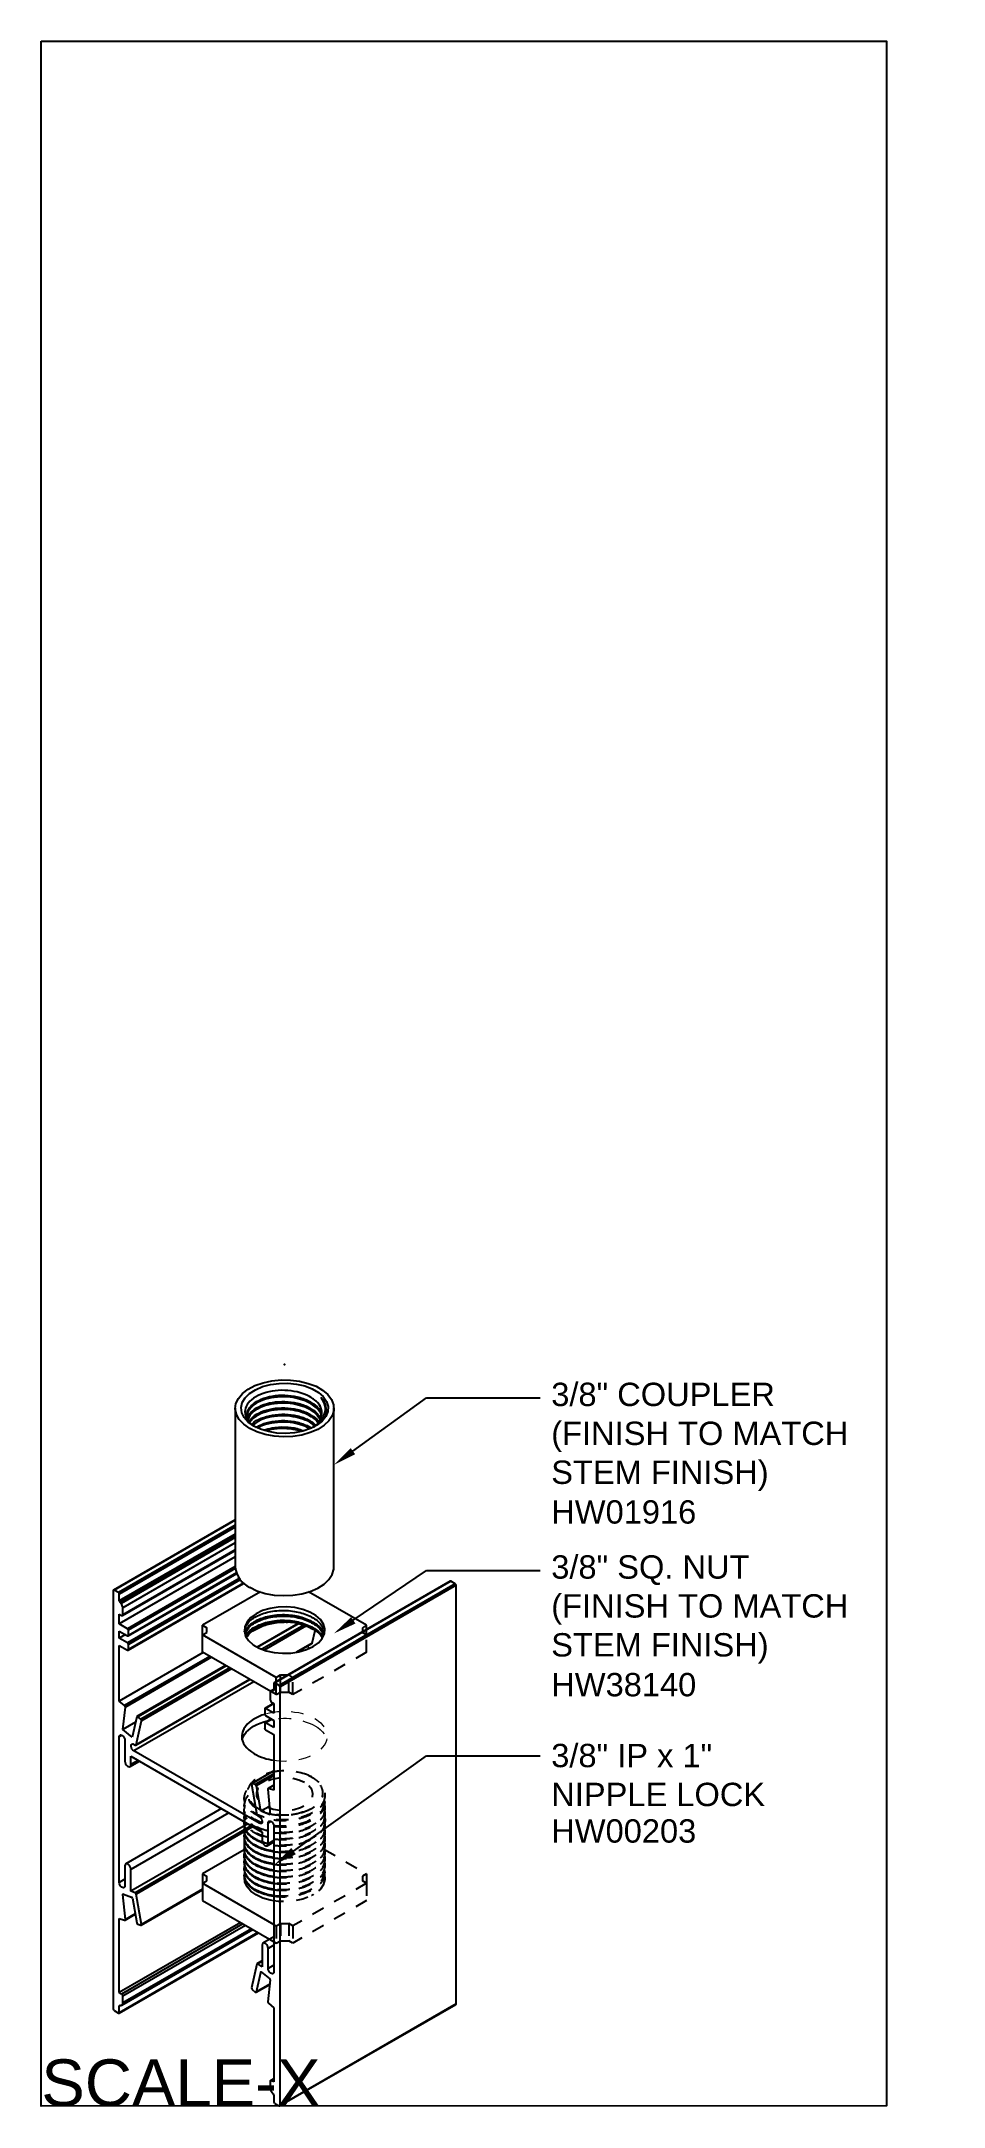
# Model space of a CAD drawing. Extents: x 0 to 7.2, y -16.6 to 0.
import ezdxf
from ezdxf import colors
from ezdxf.entities.mleader import LeaderData, LeaderLine
from ezdxf.math import Vec2, Vec3

# ---------------------------------------------------------------- set-up
doc = ezdxf.new("R2010")
doc.units = 0
doc.header["$LTSCALE"] = 0.5
doc.header["$MEASUREMENT"] = 0
doc.linetypes.add('HIDDEN2', pattern=[0.1875, 0.125, -0.0625])
doc.linetypes.add('PHANTOM', pattern=[0.5, 0.25, -0.05, 0.05, -0.05, 0.05, -0.05])
doc.layers.add('Construction', color=60, linetype='PHANTOM', plot=False)
doc.layers.add('Text-Unprinted', color=131, linetype='CONTINUOUS', plot=False)
doc.layers.add('CUST DWG', color=60, linetype='CONTINUOUS', lineweight=20)
for name, color, linetype in [('FAB DWG', 221, 'CONTINUOUS'), ('Hardware', 242, 'CONTINUOUS'), ('Housing', 150, 'CONTINUOUS'), ('Mounting', 4, 'CONTINUOUS')]:
    doc.layers.add(name, color=color, linetype=linetype)
doc.styles.add('LSAD_Standard', font='arial.ttf')

msp = doc.modelspace()

# ---------------------------------------------------------------- texts
at = {"layer": 'FAB DWG', "ltscale": 0.5, "transparency": 16777216, "char_height": 0.1875, "width": 3.15153, "attachment_point": 1, "style": 'LSAD_Standard'}
for s, insert in [('\\A1;HW01916', (4.095, -11.716)), ('\\A1;HW38140', (4.095, -13.103)), ('\\A1;HW00203', (4.095, -14.278))]:
    msp.add_mtext(s, dxfattribs=dict(at, insert=insert))
at = {"layer": 'Text-Unprinted', "ltscale": 0.5, "transparency": 16777216, "style": 'LSAD_Standard'}
msp.add_attdef('SCALE-X', (0, -16.581), 'XEffectiveScaleFactor', height=0.375, dxfattribs=at)

# ---------------------------------------------------------------- linework, layer by layer
at = {"layer": 'Construction', "ltscale": 0.5, "transparency": 16777216}
msp.add_point((1.954, -10.625), dxfattribs=at)
at = {"layer": 'Hardware', "transparency": 16777216}
for p, q in [((1.761, -12.452), (1.295, -12.72)), ((2.612, -12.72), (2.147, -12.452)), ((1.295, -12.72), (1.329, -12.74)), ((1.295, -12.797), (1.295, -12.72)), ((1.329, -12.778), (1.329, -12.74)), ((2.612, -12.72), (2.579, -12.74)), ((2.579, -12.74), (2.579, -12.778)), ((2.612, -12.753), (2.612, -12.72)), ((1.295, -12.797), (1.329, -12.778)), ((1.887, -13.139), (1.295, -12.797)), ((1.295, -12.936), (1.295, -12.797)), ((1.842, -13.251), (1.295, -12.936)), ((1.887, -13.139), (1.92, -13.119)), ((1.887, -13.172), (1.887, -13.139)), ((1.92, -13.119), (1.978, -13.119)), ((1.92, -13.153), (1.92, -13.119)), ((1.978, -13.119), (1.987, -13.119)), ((1.63, -14.522), (1.295, -14.715)), ((1.295, -14.715), (1.329, -14.734)), ((1.295, -14.715), (1.295, -14.792)), ((1.329, -14.773), (1.329, -14.734)), ((1.295, -14.792), (1.329, -14.773)), ((1.295, -14.792), (1.868, -15.122)), ((1.295, -14.792), (1.295, -14.931)), ((1.295, -14.931), (1.833, -15.241))]:
    msp.add_line(p, q, dxfattribs=at)
at = {"layer": 'Hardware', "linetype": 'HIDDEN2', "transparency": 16777216}
for p, q in [((2.612, -12.797), (2.612, -12.753)), ((2.612, -12.797), (2.02, -13.139)), ((2.612, -12.936), (2.02, -13.277)), ((2.612, -12.797), (2.579, -12.778)), ((2.612, -12.936), (2.612, -12.797)), ((1.887, -13.277), (1.842, -13.251)), ((1.887, -13.277), (1.887, -13.172)), ((1.887, -13.277), (1.92, -13.258)), ((1.92, -13.258), (1.92, -13.153)), ((1.92, -13.258), (1.987, -13.258)), ((2.02, -13.139), (1.987, -13.119)), ((1.987, -13.258), (1.987, -13.119)), ((2.02, -13.277), (1.987, -13.258)), ((2.02, -13.277), (2.02, -13.139)), ((2.143, -13.924), (2.144, -13.925)), ((2.273, -14.52), (2.612, -14.715)), ((2.612, -14.715), (2.579, -14.734)), ((2.579, -14.734), (2.579, -14.773)), ((2.612, -14.715), (2.612, -14.792)), ((2.612, -14.792), (2.02, -15.134)), ((2.612, -14.792), (2.579, -14.773)), ((2.612, -14.792), (2.612, -14.931)), ((2.612, -14.931), (2.02, -15.272)), ((1.833, -15.241), (1.887, -15.272)), ((1.868, -15.122), (1.887, -15.134)), ((1.887, -15.134), (1.92, -15.114)), ((1.887, -15.134), (1.887, -15.272)), ((1.887, -15.272), (1.92, -15.253)), ((1.92, -15.114), (1.987, -15.114)), ((1.92, -15.114), (1.92, -15.253)), ((1.92, -15.253), (1.987, -15.253)), ((2.02, -15.134), (1.987, -15.114)), ((1.987, -15.114), (1.987, -15.253)), ((2.02, -15.272), (1.987, -15.253)), ((2.02, -15.134), (2.02, -15.272))]:
    msp.add_line(p, q, dxfattribs=at)
at = {"layer": 'Hardware', "transparency": 16777216, "flags": 128}
for points in [[(2.182, -12.891), (2.225, -12.86), (2.256, -12.826), (2.273, -12.788), (2.277, -12.749), (2.266, -12.71), (2.242, -12.674), (2.205, -12.641), (2.157, -12.614), (2.1, -12.592), (2.037, -12.578), (1.97, -12.572), (1.903, -12.574), (1.838, -12.584), (1.777, -12.602), (1.725, -12.627), (1.682, -12.657), (1.652, -12.692), (1.634, -12.73), (1.631, -12.768), (1.641, -12.807), (1.665, -12.843), (1.702, -12.876), (1.75, -12.904), (1.807, -12.925), (1.87, -12.939), (1.937, -12.945), (2.004, -12.943), (2.069, -12.933), (2.13, -12.915), (2.182, -12.891)], [(1.868, -14.89), (1.829, -14.884), (1.813, -14.881), (1.809, -14.879), (1.808, -14.879), (1.807, -14.879), (1.807, -14.879), (1.807, -14.879), (1.807, -14.879), (1.807, -14.879), (1.807, -14.879), (1.807, -14.879), (1.807, -14.879), (1.807, -14.879), (1.807, -14.879), (1.785, -14.872), (1.754, -14.861), (1.716, -14.842), (1.678, -14.815), (1.646, -14.777), (1.63, -14.729), (1.635, -14.707)], [(1.868, -14.932), (1.838, -14.927), (1.778, -14.91), (1.725, -14.885), (1.683, -14.855), (1.652, -14.82), (1.635, -14.783), (1.631, -14.744), (1.637, -14.717)]]:
    msp.add_lwpolyline(points, dxfattribs=at)
at = {"layer": 'Hardware', "linetype": 'HIDDEN2', "transparency": 16777216, "flags": 128}
for points in [[(2.275, -14.135), (2.277, -14.143), (2.253, -14.209), (2.2, -14.261), (2.132, -14.298), (2.061, -14.321), (1.993, -14.332), (1.935, -14.334), (1.887, -14.332), (1.826, -14.322), (1.811, -14.319), (1.808, -14.318), (1.807, -14.318), (1.807, -14.317), (1.807, -14.317), (1.806, -14.317), (1.806, -14.317), (1.806, -14.317), (1.806, -14.317), (1.806, -14.317), (1.783, -14.311), (1.752, -14.299), (1.714, -14.28), (1.676, -14.252), (1.645, -14.214), (1.63, -14.166), (1.643, -14.111), (1.655, -14.092), (1.66, -14.085)], [(2.114, -13.983), (2.069, -13.963), (2.017, -13.95), (1.961, -13.945), (1.904, -13.948), (1.85, -13.959), (1.803, -13.977), (1.765, -14.002), (1.74, -14.031), (1.727, -14.063), (1.729, -14.096), (1.745, -14.128), (1.774, -14.156), (1.814, -14.18), (1.863, -14.196), (1.918, -14.206), (1.975, -14.207), (2.031, -14.199), (2.081, -14.184), (2.124, -14.163), (2.156, -14.135), (2.176, -14.104), (2.181, -14.072), (2.172, -14.039), (2.149, -14.009), (2.114, -13.983)], [(2.272, -14.682), (2.277, -14.702), (2.254, -14.768), (2.203, -14.82), (2.137, -14.858), (2.067, -14.881), (1.999, -14.892), (1.941, -14.896), (1.892, -14.894), (1.868, -14.89)], [(2.275, -14.767), (2.265, -14.802), (2.241, -14.838), (2.204, -14.871), (2.157, -14.898), (2.1, -14.92), (2.037, -14.933), (1.97, -14.94), (1.903, -14.938), (1.868, -14.932)]]:
    msp.add_lwpolyline(points, dxfattribs=at)
at = {"layer": 'Hardware', "linetype": 'HIDDEN2', "transparency": 16777216}
msp.add_arc((1.955, -14.405), 0.516, 68.6082, 95.8848, dxfattribs=at)
at = {"layer": 'Hardware', "transparency": 16777216}
for points, knots in [([(1.631, -12.772), (1.636, -12.75), (1.646, -12.704), (1.72, -12.646), (1.826, -12.607), (1.954, -12.596), (2.081, -12.613), (2.187, -12.657), (2.257, -12.716), (2.266, -12.759), (2.27, -12.777)], [0, 0, 0, 0, 0.123199, 0.253761, 0.384324, 0.514886, 0.645448, 0.77601, 0.906573, 1, 1, 1, 1]), ([(1.638, -12.788), (1.642, -12.772), (1.651, -12.733), (1.72, -12.68), (1.826, -12.641), (1.954, -12.63), (2.081, -12.647), (2.187, -12.692), (2.253, -12.745), (2.262, -12.782), (2.264, -12.795)], [0, 0, 0, 0, 0.094349, 0.233906, 0.373463, 0.51302, 0.652577, 0.792135, 0.931692, 1, 1, 1, 1]), ([(1.64, -12.792), (1.644, -12.779), (1.653, -12.742), (1.72, -12.691), (1.826, -12.653), (1.954, -12.641), (2.081, -12.658), (2.186, -12.703), (2.251, -12.754), (2.26, -12.79), (2.263, -12.8)], [0, 0, 0, 0, 0.082922, 0.225901, 0.368879, 0.511858, 0.654836, 0.797815, 0.940794, 1, 1, 1, 1]), ([(1.648, -12.807), (1.649, -12.8), (1.658, -12.77), (1.721, -12.726), (1.826, -12.687), (1.954, -12.675), (2.081, -12.692), (2.186, -12.737), (2.247, -12.783), (2.256, -12.813), (2.257, -12.817)], [0, 0, 0, 0, 0.045014, 0.199343, 0.353672, 0.508002, 0.662331, 0.81666, 0.97099, 1, 1, 1, 1]), ([(1.65, -12.811), (1.651, -12.807), (1.66, -12.779), (1.721, -12.737), (1.826, -12.698), (1.954, -12.686), (2.081, -12.704), (2.185, -12.748), (2.246, -12.793), (2.254, -12.82), (2.255, -12.823)], [0, 0, 0, 0, 0.031004, 0.189528, 0.348052, 0.506576, 0.665101, 0.823625, 0.982149, 1, 1, 1, 1]), ([(1.651, -12.815), (1.653, -12.812), (1.663, -12.788), (1.717, -12.751), (1.808, -12.711), (1.892, -12.696), (1.939, -12.694), (1.948, -12.694)], [0, 0, 0, 0, 0.036029, 0.330898, 0.626534, 0.932015, 1, 1, 1, 1]), ([(1.948, -12.694), (1.952, -12.693), (1.963, -12.693), (1.973, -12.694), (1.978, -12.695)], [0, 0, 0, 0, 0.451289, 1, 1, 1, 1]), ([(1.776, -14.461), (1.761, -14.456), (1.741, -14.448), (1.716, -14.434), (1.694, -14.42), (1.666, -14.397), (1.642, -14.366), (1.629, -14.328), (1.629, -14.293), (1.64, -14.272), (1.645, -14.262)], [0.6514083, 0.6514083, 0.6514083, 0.6514083, 0.6986175, 0.7130126, 0.7424986, 0.7816857, 0.8404038, 0.8991231, 0.9557797, 1, 1, 1, 1]), ([(1.868, -14.534), (1.859, -14.532), (1.827, -14.527), (1.775, -14.514), (1.718, -14.488), (1.673, -14.456), (1.644, -14.42), (1.629, -14.382), (1.629, -14.346), (1.64, -14.323), (1.645, -14.313)], [0.5681969, 0.5681969, 0.5681969, 0.5681969, 0.592383, 0.6508027, 0.7148835, 0.776888, 0.835474, 0.8940601, 0.9526465, 1, 1, 1, 1]), ([(1.868, -14.585), (1.857, -14.583), (1.824, -14.578), (1.773, -14.564), (1.719, -14.54), (1.676, -14.509), (1.646, -14.474), (1.63, -14.437), (1.628, -14.399), (1.639, -14.375), (1.644, -14.364)], [0.5679559, 0.5679559, 0.5679559, 0.5679559, 0.5957869, 0.6543087, 0.7128305, 0.7713524, 0.8298743, 0.8883962, 0.9469181, 1, 1, 1, 1]), ([(1.868, -14.636), (1.867, -14.636), (1.858, -14.634), (1.828, -14.629), (1.779, -14.617), (1.724, -14.593), (1.679, -14.563), (1.648, -14.529), (1.63, -14.491), (1.63, -14.453), (1.635, -14.426), (1.644, -14.415), (1.644, -14.414)], [0.5668594, 0.5668594, 0.5668594, 0.5668594, 0.569646, 0.5892091, 0.6477968, 0.7063846, 0.7649725, 0.8235603, 0.8821482, 0.9407361, 0.999324, 1, 1, 1, 1]), ([(1.779, -14.469), (1.768, -14.465), (1.727, -14.449), (1.669, -14.41), (1.63, -14.36), (1.635, -14.329), (1.636, -14.32)], [0.6810212, 0.6810212, 0.6810212, 0.6810212, 0.71956, 0.8333848, 0.9492983, 1, 1, 1, 1]), ([(1.868, -14.54), (1.862, -14.539), (1.818, -14.533), (1.743, -14.511), (1.669, -14.461), (1.63, -14.411), (1.635, -14.38), (1.636, -14.371)], [0.5856955, 0.5856955, 0.5856955, 0.5856955, 0.6039513, 0.71956, 0.8333848, 0.9492983, 1, 1, 1, 1]), ([(1.868, -14.591), (1.862, -14.59), (1.818, -14.584), (1.743, -14.562), (1.669, -14.512), (1.63, -14.462), (1.635, -14.431), (1.636, -14.422)], [0.5856955, 0.5856955, 0.5856955, 0.5856955, 0.6039513, 0.71956, 0.8333848, 0.9492983, 1, 1, 1, 1]), ([(1.868, -14.738), (1.867, -14.738), (1.841, -14.734), (1.803, -14.726), (1.761, -14.711), (1.724, -14.695), (1.686, -14.671), (1.652, -14.637), (1.633, -14.6), (1.627, -14.569), (1.633, -14.551), (1.635, -14.545)], [0.5942878, 0.5942878, 0.5942878, 0.5942878, 0.5955838, 0.6668929, 0.6991798, 0.7297981, 0.7909455, 0.8520927, 0.9132397, 0.9743865, 1, 1, 1, 1]), ([(1.868, -14.687), (1.846, -14.684), (1.798, -14.674), (1.727, -14.648), (1.68, -14.615), (1.654, -14.586), (1.642, -14.566), (1.631, -14.54), (1.629, -14.507), (1.634, -14.48), (1.644, -14.467), (1.644, -14.466)], [0.5684822, 0.5684822, 0.5684822, 0.5684822, 0.6239864, 0.6981941, 0.7828639, 0.813537, 0.8453833, 0.8784026, 0.9367866, 0.9951706, 1, 1, 1, 1]), ([(1.868, -14.642), (1.862, -14.641), (1.818, -14.635), (1.743, -14.613), (1.669, -14.563), (1.63, -14.513), (1.635, -14.482), (1.636, -14.473)], [0.5856955, 0.5856955, 0.5856955, 0.5856955, 0.6039513, 0.71956, 0.8333848, 0.9492983, 1, 1, 1, 1]), ([(1.868, -14.693), (1.862, -14.692), (1.818, -14.686), (1.743, -14.664), (1.669, -14.615), (1.63, -14.564), (1.635, -14.533), (1.636, -14.524)], [0.5856955, 0.5856955, 0.5856955, 0.5856955, 0.6039513, 0.71956, 0.8333848, 0.9492983, 1, 1, 1, 1]), ([(1.868, -14.744), (1.862, -14.743), (1.818, -14.737), (1.743, -14.715), (1.669, -14.666), (1.63, -14.615), (1.635, -14.584), (1.636, -14.575)], [0.5857077, 0.5857077, 0.5857077, 0.5857077, 0.6039513, 0.71956, 0.8333848, 0.9492983, 1, 1, 1, 1]), ([(1.868, -14.789), (1.865, -14.788), (1.841, -14.785), (1.795, -14.775), (1.738, -14.753), (1.69, -14.725), (1.655, -14.692), (1.634, -14.655), (1.627, -14.623), (1.633, -14.603), (1.635, -14.597)], [0.5801753, 0.5801753, 0.5801753, 0.5801753, 0.5870097, 0.6503662, 0.7137233, 0.7770812, 0.8405113, 0.9039412, 0.9673707, 1, 1, 1, 1]), ([(1.868, -14.84), (1.867, -14.84), (1.844, -14.837), (1.8, -14.828), (1.742, -14.807), (1.694, -14.779), (1.657, -14.746), (1.636, -14.709), (1.627, -14.675), (1.633, -14.655), (1.635, -14.647)], [0.5800687, 0.5800687, 0.5800687, 0.5800687, 0.582076, 0.6453261, 0.7085762, 0.7718264, 0.8350765, 0.8983267, 0.9615768, 1, 1, 1, 1]), ([(1.868, -14.795), (1.862, -14.794), (1.818, -14.788), (1.743, -14.766), (1.669, -14.717), (1.63, -14.667), (1.635, -14.635), (1.636, -14.626)], [0.5857196, 0.5857196, 0.5857196, 0.5857196, 0.6039513, 0.71956, 0.8333848, 0.9492983, 1, 1, 1, 1]), ([(1.868, -14.846), (1.862, -14.845), (1.818, -14.839), (1.743, -14.817), (1.669, -14.768), (1.63, -14.718), (1.635, -14.686), (1.636, -14.677)], [0.5856703, 0.5856703, 0.5856703, 0.5856703, 0.6039513, 0.71956, 0.8333848, 0.9492983, 1, 1, 1, 1]), ([(1.868, -14.897), (1.862, -14.896), (1.818, -14.89), (1.743, -14.868), (1.67, -14.819), (1.632, -14.776), (1.634, -14.753), (1.635, -14.751)], [0.6107496, 0.6107496, 0.6107496, 0.6107496, 0.6297659, 0.750316, 0.869006, 0.989874, 1, 1, 1, 1])]:
    msp.add_open_spline(points, degree=3, knots=knots, dxfattribs=at)
at = {"layer": 'Hardware', "linetype": 'HIDDEN2', "transparency": 16777216}
for points, knots in [([(2.145, -13.925), (2.153, -13.929), (2.167, -13.936), (2.197, -13.953), (2.226, -13.976), (2.253, -14.007), (2.271, -14.04), (2.28, -14.08), (2.273, -14.125), (2.245, -14.174), (2.191, -14.221), (2.129, -14.25), (2.076, -14.266), (2.041, -14.274), (1.993, -14.281), (1.934, -14.285), (1.865, -14.28), (1.799, -14.266), (1.741, -14.245), (1.693, -14.217), (1.657, -14.184), (1.635, -14.147), (1.627, -14.109), (1.636, -14.071), (1.649, -14.043), (1.663, -14.031), (1.665, -14.03)], [0, 0, 0, 0, 0.021285, 0.036991, 0.084082, 0.116878, 0.155811, 0.200874, 0.252058, 0.309353, 0.372747, 0.442229, 0.466842, 0.492139, 0.518118, 0.565622, 0.613126, 0.660631, 0.708135, 0.75564, 0.803144, 0.850648, 0.898153, 0.945657, 0.993162, 1, 1, 1, 1]), ([(1.902, -13.892), (1.875, -13.896), (1.814, -13.907), (1.733, -13.943), (1.673, -13.995), (1.649, -14.054), (1.658, -14.113), (1.691, -14.147), (1.706, -14.163)], [0, 0, 0, 0, 0.14002, 0.319141, 0.498481, 0.670573, 0.842177, 1, 1, 1, 1]), ([(2.104, -14.219), (2.128, -14.21), (2.176, -14.192), (2.23, -14.149), (2.263, -14.097), (2.263, -14.037), (2.229, -13.979), (2.182, -13.943), (2.15, -13.928), (2.144, -13.925)], [0, 0, 0, 0, 0.141168, 0.2822, 0.449981, 0.617676, 0.79027, 0.965597, 1, 1, 1, 1]), ([(2.273, -14.09), (2.273, -14.102), (2.275, -14.136), (2.238, -14.189), (2.168, -14.242), (2.07, -14.278), (1.959, -14.293), (1.846, -14.285), (1.743, -14.256), (1.669, -14.206), (1.63, -14.156), (1.635, -14.125), (1.636, -14.116)], [0, 0, 0, 0, 0.059709, 0.16606, 0.274787, 0.385029, 0.494693, 0.603951, 0.71956, 0.833385, 0.949298, 1, 1, 1, 1]), ([(2.266, -14.135), (2.266, -14.136), (2.269, -14.141), (2.276, -14.163), (2.279, -14.191), (2.272, -14.221), (2.261, -14.249), (2.238, -14.281), (2.198, -14.316), (2.146, -14.345), (2.085, -14.367), (2.018, -14.381), (1.948, -14.387), (1.878, -14.383), (1.812, -14.371), (1.752, -14.352), (1.702, -14.325), (1.663, -14.293), (1.638, -14.257), (1.628, -14.218), (1.63, -14.186), (1.641, -14.167), (1.645, -14.161)], [0, 0, 0, 0, 0.004228, 0.022426, 0.091752, 0.121057, 0.150338, 0.208816, 0.267294, 0.325772, 0.384317, 0.442862, 0.501406, 0.55995, 0.618494, 0.677038, 0.735581, 0.794124, 0.852595, 0.911066, 0.969537, 1, 1, 1, 1]), ([(2.265, -14.187), (2.268, -14.193), (2.277, -14.213), (2.279, -14.248), (2.268, -14.289), (2.242, -14.328), (2.204, -14.362), (2.154, -14.392), (2.092, -14.416), (2.022, -14.432), (1.949, -14.438), (1.879, -14.434), (1.824, -14.425), (1.784, -14.413), (1.759, -14.404), (1.74, -14.396), (1.718, -14.385), (1.689, -14.366), (1.655, -14.335), (1.636, -14.302), (1.63, -14.274), (1.63, -14.254), (1.633, -14.233), (1.641, -14.219), (1.645, -14.212)], [0, 0, 0, 0, 0.0277544, 0.0861073, 0.1444597, 0.2008173, 0.2570152, 0.3155982, 0.376565, 0.4391058, 0.5000877, 0.5593691, 0.6169494, 0.6451394, 0.6729022, 0.693151, 0.7075897, 0.7481971, 0.8044279, 0.8762351, 0.9037151, 0.9329356, 0.9638964, 1, 1, 1, 1]), ([(2.273, -14.141), (2.273, -14.153), (2.275, -14.187), (2.238, -14.24), (2.168, -14.293), (2.07, -14.329), (1.959, -14.344), (1.846, -14.337), (1.743, -14.307), (1.669, -14.257), (1.63, -14.207), (1.635, -14.176), (1.636, -14.167)], [0, 0, 0, 0, 0.0597086, 0.1660599, 0.2747875, 0.3850289, 0.4946932, 0.6039513, 0.71956, 0.8333848, 0.9492983, 1, 1, 1, 1]), ([(2.273, -14.192), (2.273, -14.204), (2.275, -14.238), (2.238, -14.291), (2.168, -14.344), (2.07, -14.38), (1.959, -14.395), (1.846, -14.388), (1.743, -14.358), (1.669, -14.308), (1.63, -14.258), (1.635, -14.227), (1.636, -14.218)], [0, 0, 0, 0, 0.059709, 0.16606, 0.274787, 0.385029, 0.494693, 0.603951, 0.71956, 0.833385, 0.949298, 1, 1, 1, 1]), ([(2.273, -14.243), (2.273, -14.255), (2.275, -14.289), (2.238, -14.342), (2.168, -14.395), (2.07, -14.431), (1.959, -14.446), (1.846, -14.439), (1.743, -14.409), (1.669, -14.359), (1.63, -14.309), (1.635, -14.278), (1.636, -14.269)], [0, 0, 0, 0, 0.0597086, 0.1660599, 0.2747875, 0.3850289, 0.4946932, 0.6039513, 0.71956, 0.8333848, 0.9492983, 1, 1, 1, 1]), ([(2.104, -14.219), (2.089, -14.224), (2.056, -14.235), (1.999, -14.245), (1.937, -14.249), (1.874, -14.245), (1.816, -14.233), (1.764, -14.214), (1.721, -14.19), (1.689, -14.16), (1.671, -14.135), (1.669, -14.121), (1.669, -14.117)], [0, 0, 0, 0, 0.0883922, 0.1992441, 0.3076367, 0.4175182, 0.5288267, 0.6389464, 0.7472263, 0.8579245, 0.9691025, 1, 1, 1, 1]), ([(1.706, -14.163), (1.712, -14.168), (1.735, -14.188), (1.792, -14.218), (1.883, -14.241), (1.982, -14.245), (2.057, -14.234), (2.095, -14.222), (2.104, -14.219)], [0, 0, 0, 0, 0.069066, 0.283713, 0.49836, 0.713008, 0.927655, 1, 1, 1, 1]), ([(2.264, -14.241), (2.267, -14.246), (2.283, -14.271), (2.277, -14.318), (2.249, -14.374), (2.198, -14.419), (2.134, -14.453), (2.065, -14.475), (1.996, -14.486), (1.932, -14.488), (1.861, -14.484), (1.81, -14.473), (1.78, -14.463), (1.776, -14.461)], [0, 0, 0, 0, 0.0243408, 0.1105068, 0.1912501, 0.2665626, 0.3364366, 0.400865, 0.4598414, 0.5133598, 0.5614146, 0.6409028, 0.6514083, 0.6514083, 0.6514083, 0.6514083]), ([(2.273, -14.294), (2.273, -14.306), (2.275, -14.34), (2.238, -14.394), (2.168, -14.446), (2.07, -14.482), (1.959, -14.497), (1.859, -14.491), (1.801, -14.476), (1.779, -14.469)], [0, 0, 0, 0, 0.0597086, 0.1660599, 0.2747875, 0.3850289, 0.4946932, 0.6039513, 0.6810212, 0.6810212, 0.6810212, 0.6810212]), ([(2.265, -14.29), (2.267, -14.293), (2.277, -14.31), (2.279, -14.341), (2.272, -14.381), (2.25, -14.42), (2.214, -14.458), (2.171, -14.485), (2.132, -14.503), (2.091, -14.518), (2.037, -14.531), (1.968, -14.539), (1.911, -14.538), (1.879, -14.535), (1.868, -14.534)], [0, 0, 0, 0, 0.0155668, 0.0741219, 0.1281878, 0.1838366, 0.2438831, 0.3083232, 0.3376576, 0.3669783, 0.4255345, 0.4840914, 0.539631, 0.5681969, 0.5681969, 0.5681969, 0.5681969]), ([(2.265, -14.34), (2.267, -14.343), (2.276, -14.358), (2.279, -14.389), (2.272, -14.431), (2.25, -14.472), (2.214, -14.508), (2.166, -14.539), (2.108, -14.564), (2.043, -14.581), (1.973, -14.59), (1.914, -14.59), (1.88, -14.586), (1.868, -14.585)], [0, 0, 0, 0, 0.0105693, 0.069091, 0.1276127, 0.1861344, 0.2446562, 0.3031779, 0.3616997, 0.4202215, 0.4787432, 0.537265, 0.5679559, 0.5679559, 0.5679559, 0.5679559]), ([(2.273, -14.345), (2.273, -14.357), (2.275, -14.391), (2.238, -14.445), (2.168, -14.497), (2.07, -14.533), (1.966, -14.547), (1.898, -14.544), (1.868, -14.54)], [0, 0, 0, 0, 0.0597086, 0.1660599, 0.2747875, 0.3850289, 0.4946932, 0.5856955, 0.5856955, 0.5856955, 0.5856955]), ([(2.265, -14.392), (2.267, -14.395), (2.277, -14.409), (2.278, -14.44), (2.273, -14.483), (2.246, -14.529), (2.197, -14.574), (2.122, -14.612), (2.025, -14.637), (1.942, -14.642), (1.89, -14.638), (1.874, -14.637), (1.868, -14.636)], [0, 0, 0, 0, 0.0121459, 0.0653947, 0.1254182, 0.1922068, 0.2657502, 0.3460368, 0.4330539, 0.526788, 0.550083, 0.5668594, 0.5668594, 0.5668594, 0.5668594]), ([(2.273, -14.396), (2.273, -14.408), (2.275, -14.442), (2.238, -14.496), (2.168, -14.548), (2.07, -14.584), (1.966, -14.598), (1.898, -14.595), (1.868, -14.591)], [0, 0, 0, 0, 0.0597086, 0.1660599, 0.2747875, 0.3850289, 0.4946932, 0.5856955, 0.5856955, 0.5856955, 0.5856955]), ([(2.266, -14.441), (2.266, -14.442), (2.275, -14.456), (2.278, -14.485), (2.274, -14.527), (2.254, -14.568), (2.22, -14.605), (2.174, -14.637), (2.13, -14.657), (2.096, -14.669), (2.075, -14.675), (2.053, -14.68), (2.025, -14.685), (1.987, -14.69), (1.936, -14.692), (1.895, -14.69), (1.871, -14.687), (1.868, -14.687)], [0, 0, 0, 0, 0.00208, 0.0612349, 0.1201263, 0.1787542, 0.2371186, 0.2952195, 0.3530567, 0.3723096, 0.391533, 0.410727, 0.432281, 0.4643981, 0.5070662, 0.560269, 0.5684822, 0.5684822, 0.5684822, 0.5684822]), ([(2.273, -14.447), (2.273, -14.459), (2.275, -14.493), (2.238, -14.547), (2.168, -14.599), (2.07, -14.635), (1.966, -14.649), (1.898, -14.646), (1.868, -14.642)], [0, 0, 0, 0, 0.0597086, 0.1660599, 0.2747875, 0.3850289, 0.4946932, 0.5856955, 0.5856955, 0.5856955, 0.5856955]), ([(2.266, -14.493), (2.27, -14.505), (2.277, -14.525), (2.277, -14.552), (2.271, -14.589), (2.246, -14.632), (2.198, -14.673), (2.149, -14.701), (2.088, -14.724), (2.019, -14.739), (1.943, -14.744), (1.893, -14.741), (1.868, -14.738)], [0, 0, 0, 0, 0.0562072, 0.0867791, 0.1173509, 0.2212609, 0.2772688, 0.33583, 0.3969434, 0.4606077, 0.5268216, 0.5942878, 0.5942878, 0.5942878, 0.5942878]), ([(2.273, -14.498), (2.273, -14.51), (2.275, -14.544), (2.238, -14.598), (2.168, -14.65), (2.07, -14.686), (1.966, -14.7), (1.898, -14.697), (1.868, -14.693)], [0, 0, 0, 0, 0.0597086, 0.1660599, 0.2747875, 0.3850289, 0.4946932, 0.5856955, 0.5856955, 0.5856955, 0.5856955]), ([(2.273, -14.549), (2.273, -14.561), (2.275, -14.595), (2.238, -14.649), (2.168, -14.701), (2.07, -14.737), (1.966, -14.751), (1.898, -14.748), (1.868, -14.744)], [0, 0, 0, 0, 0.0597086, 0.1660599, 0.2747875, 0.3850289, 0.4946932, 0.5857077, 0.5857077, 0.5857077, 0.5857077]), ([(2.272, -14.568), (2.274, -14.571), (2.281, -14.59), (2.275, -14.624), (2.258, -14.664), (2.235, -14.692), (2.214, -14.711), (2.198, -14.723), (2.174, -14.738), (2.149, -14.751), (2.118, -14.763), (2.094, -14.772), (2.058, -14.781), (2.017, -14.789), (1.971, -14.793), (1.923, -14.794), (1.888, -14.791), (1.868, -14.789)], [0, 0, 0, 0, 0.0155583, 0.0884522, 0.1503831, 0.2013293, 0.2291946, 0.2521597, 0.270223, 0.3211771, 0.343763, 0.3691394, 0.3973056, 0.4488274, 0.4833354, 0.523654, 0.5801753, 0.5801753, 0.5801753, 0.5801753]), ([(2.273, -14.6), (2.273, -14.612), (2.275, -14.646), (2.238, -14.7), (2.168, -14.752), (2.07, -14.788), (1.966, -14.802), (1.898, -14.799), (1.868, -14.795)], [0, 0, 0, 0, 0.0597086, 0.1660599, 0.2747875, 0.3850289, 0.4946932, 0.5857196, 0.5857196, 0.5857196, 0.5857196]), ([(2.272, -14.618), (2.274, -14.624), (2.28, -14.645), (2.273, -14.684), (2.247, -14.733), (2.193, -14.781), (2.131, -14.811), (2.077, -14.828), (2.042, -14.836), (1.994, -14.843), (1.935, -14.846), (1.89, -14.843), (1.868, -14.84)], [0, 0, 0, 0, 0.0293799, 0.0976844, 0.1744271, 0.2595919, 0.353161, 0.386356, 0.4204943, 0.4555758, 0.5188259, 0.5800687, 0.5800687, 0.5800687, 0.5800687]), ([(2.273, -14.651), (2.273, -14.663), (2.275, -14.697), (2.238, -14.751), (2.168, -14.803), (2.07, -14.839), (1.966, -14.853), (1.898, -14.85), (1.868, -14.846)], [0, 0, 0, 0, 0.0597086, 0.1660599, 0.2747875, 0.3850289, 0.4946932, 0.5856703, 0.5856703, 0.5856703, 0.5856703]), ([(2.273, -14.702), (2.273, -14.714), (2.275, -14.748), (2.238, -14.802), (2.168, -14.854), (2.07, -14.89), (1.966, -14.905), (1.898, -14.901), (1.868, -14.897)], [0, 0, 0, 0, 0.0622607, 0.1731578, 0.2865326, 0.4014861, 0.5158378, 0.6107496, 0.6107496, 0.6107496, 0.6107496]), ([(2.272, -14.717), (2.275, -14.732), (2.279, -14.754), (2.272, -14.783), (2.261, -14.81), (2.238, -14.842), (2.206, -14.872), (2.179, -14.886), (2.17, -14.891)], [0, 0, 0, 0, 0.232646, 0.342733, 0.452385, 0.671373, 0.890364, 1, 1, 1, 1])]:
    msp.add_open_spline(points, degree=3, knots=knots, dxfattribs=at)
at = {"layer": 'Housing', "transparency": 16777216}
for p, q in [((1.558, -11.872), (0.579, -12.437)), ((1.558, -11.876), (0.584, -12.438)), ((1.558, -11.917), (0.619, -12.458)), ((1.558, -11.933), (0.626, -12.471)), ((1.558, -11.987), (0.626, -12.524)), ((1.558, -11.999), (0.63, -12.534)), ((1.558, -12.015), (0.64, -12.545)), ((1.558, -12.059), (0.655, -12.581)), ((1.558, -12.171), (0.625, -12.709)), ((0.652, -12.642), (1.558, -12.119)), ((1.558, -12.113), (0.655, -12.635)), ((1.558, -12.248), (0.692, -12.748)), ((1.559, -12.264), (0.7, -12.76)), ((0.619, -12.458), (0.584, -12.438)), ((1.59, -12.344), (0.692, -12.862)), ((0.697, -12.806), (1.569, -12.303)), ((0.697, -12.92), (1.625, -12.384)), ((1.568, -12.3), (0.7, -12.801)), ((1.598, -12.356), (0.7, -12.874)), ((1.623, -12.382), (0.7, -12.915)), ((3.283, -12.366), (1.869, -13.182)), ((3.288, -12.366), (1.874, -13.183)), ((3.324, -12.387), (1.909, -13.203)), ((3.331, -12.399), (1.917, -13.215)), ((3.324, -12.387), (3.288, -12.366)), ((3.331, -15.759), (3.331, -12.399)), ((0.577, -12.442), (0.577, -15.802)), ((0.626, -12.524), (0.626, -12.471)), ((0.64, -12.545), (0.63, -12.534)), ((0.655, -12.635), (0.655, -12.581)), ((0.625, -12.63), (0.644, -12.641)), ((0.625, -12.709), (0.625, -12.63)), ((0.692, -12.748), (0.625, -12.709)), ((0.625, -12.766), (0.692, -12.805)), ((0.625, -12.824), (0.625, -12.766)), ((0.7, -12.801), (0.7, -12.76)), ((2.063, -12.705), (1.734, -12.895)), ((2.07, -12.706), (1.739, -12.897)), ((2.109, -12.718), (1.772, -12.912)), ((2.126, -12.724), (1.789, -12.919)), ((2.175, -12.863), (2.198, -12.761)), ((0.675, -12.795), (0.625, -12.824)), ((0.692, -12.862), (0.625, -12.824)), ((0.625, -12.881), (0.692, -12.919)), ((0.625, -13.328), (0.625, -12.881)), ((0.7, -12.915), (0.7, -12.874)), ((2.175, -12.863), (2.049, -12.936)), ((2.053, -12.936), (2.173, -12.866)), ((1.3, -12.938), (0.625, -13.328)), ((1.353, -12.97), (0.669, -13.365)), ((1.367, -12.977), (0.675, -13.377)), ((1.479, -13.042), (0.768, -13.452)), ((1.484, -13.045), (0.775, -13.454)), ((1.513, -13.062), (0.799, -13.474)), ((1.527, -13.07), (0.804, -13.487)), ((1.706, -13.173), (0.743, -13.729)), ((0.759, -13.683), (1.674, -13.155)), ((1.672, -13.154), (0.761, -13.68)), ((1.839, -13.264), (1.839, -13.318)), ((1.867, -13.235), (1.846, -13.247)), ((1.867, -13.238), (1.853, -13.245)), ((1.863, -13.246), (1.853, -13.245)), ((1.866, -13.244), (1.863, -13.246)), ((1.867, -13.187), (1.867, -13.241)), ((1.909, -13.203), (1.874, -13.183)), ((1.917, -16.575), (1.917, -13.215)), ((0.669, -13.365), (0.625, -13.328)), ((0.654, -13.558), (0.675, -13.377)), ((1.794, -13.392), (1.794, -13.433)), ((1.866, -13.346), (1.796, -13.387)), ((1.868, -13.349), (1.801, -13.388)), ((1.868, -13.426), (1.801, -13.388)), ((1.849, -13.337), (1.868, -13.347)), ((1.868, -13.347), (1.868, -13.426)), ((0.757, -13.499), (0.654, -13.558)), ((0.73, -13.618), (0.654, -13.558)), ((0.767, -13.455), (0.73, -13.618)), ((0.761, -13.68), (0.804, -13.487)), ((0.799, -13.474), (0.775, -13.454)), ((1.794, -13.506), (1.794, -13.547)), ((1.847, -13.472), (1.796, -13.502)), ((1.801, -13.445), (1.868, -13.484)), ((1.85, -13.473), (1.801, -13.502)), ((1.868, -13.541), (1.801, -13.502)), ((1.801, -13.559), (1.868, -13.598)), ((1.868, -13.484), (1.868, -13.541)), ((1.868, -13.598), (1.868, -14.045)), ((0.648, -13.604), (0.625, -13.617)), ((0.625, -14.785), (0.625, -13.617)), ((0.671, -13.644), (0.671, -13.81)), ((0.743, -13.676), (0.754, -13.682)), ((1.75, -14.31), (0.743, -13.729)), ((0.713, -13.854), (0.788, -13.811)), ((0.72, -13.772), (1.773, -14.38)), ((0.72, -13.839), (0.72, -13.772)), ((0.778, -13.805), (0.72, -13.839)), ((1.868, -13.889), (1.691, -13.991)), ((1.868, -13.89), (1.694, -13.991)), ((1.868, -13.912), (1.718, -13.998)), ((1.868, -13.928), (1.727, -14.009)), ((1.689, -13.997), (1.732, -14.241)), ((1.718, -13.998), (1.694, -13.991)), ((1.763, -14.214), (1.727, -14.009)), ((1.819, -14.037), (1.839, -14.242)), ((1.868, -14.004), (1.821, -14.031)), ((1.868, -14.006), (1.824, -14.031)), ((1.868, -14.045), (1.824, -14.031)), ((1.448, -14.192), (0.679, -14.636)), ((1.507, -14.226), (0.72, -14.68)), ((1.739, -14.251), (1.75, -14.257)), ((1.832, -14.174), (1.763, -14.214)), ((1.839, -14.242), (1.763, -14.214)), ((1.659, -14.314), (0.72, -14.856)), ((1.686, -14.33), (0.753, -14.868)), ((1.7, -14.337), (0.761, -14.879)), ((1.773, -14.297), (1.75, -14.31)), ((1.773, -14.38), (1.773, -14.446)), ((1.845, -14.295), (1.822, -14.308)), ((1.822, -14.475), (1.822, -14.308)), ((1.868, -14.335), (1.868, -15.502)), ((1.815, -14.49), (1.868, -14.46)), ((1.868, -14.448), (1.822, -14.475)), ((0.671, -14.758), (0.625, -14.785)), ((0.671, -14.652), (0.671, -14.811)), ((0.72, -14.856), (0.72, -14.68)), ((0.66, -14.879), (0.655, -14.883)), ((0.675, -15.082), (0.655, -14.883)), ((0.659, -14.879), (0.725, -14.904)), ((0.753, -14.868), (0.72, -14.856)), ((0.731, -14.911), (0.767, -15.11)), ((0.804, -15.122), (0.761, -14.879)), ((0.803, -15.128), (1.295, -14.844)), ((1.295, -14.839), (0.804, -15.122)), ((0.625, -15.075), (0.669, -15.088)), ((0.625, -15.67), (0.625, -15.075)), ((0.673, -15.088), (0.754, -15.041)), ((0.753, -15.037), (0.675, -15.082)), ((0.624, -15.835), (1.743, -15.189)), ((1.601, -15.107), (0.625, -15.67)), ((1.74, -15.188), (0.626, -15.831)), ((1.619, -15.118), (0.644, -15.681)), ((0.647, -15.77), (1.698, -15.163)), ((1.64, -15.13), (0.655, -15.699)), ((1.687, -15.157), (0.655, -15.753)), ((0.775, -15.121), (0.799, -15.129)), ((1.868, -15.222), (1.78, -15.272)), ((1.773, -15.415), (1.734, -15.437)), ((1.773, -15.419), (1.74, -15.438)), ((1.773, -15.288), (1.773, -15.464)), ((1.868, -15.29), (1.822, -15.316)), ((1.822, -15.475), (1.822, -15.316)), ((1.732, -15.44), (1.689, -15.632)), ((1.727, -15.664), (1.762, -15.507)), ((1.773, -15.464), (1.74, -15.438)), ((1.766, -15.504), (1.762, -15.507)), ((1.768, -15.505), (1.835, -15.558)), ((1.839, -15.566), (1.819, -15.743)), ((1.868, -15.449), (1.822, -15.475)), ((0.644, -15.681), (0.625, -15.67)), ((0.655, -15.753), (0.655, -15.699)), ((1.694, -15.645), (1.718, -15.666)), ((1.725, -15.667), (1.834, -15.604)), ((1.835, -15.602), (1.727, -15.664)), ((1.824, -15.755), (1.868, -15.792)), ((0.584, -15.814), (0.619, -15.835)), ((0.635, -15.772), (0.626, -15.777)), ((0.626, -15.831), (0.626, -15.777)), ((0.63, -15.772), (0.64, -15.772)), ((1.868, -15.792), (1.868, -16.387)), ((1.914, -16.58), (3.329, -15.764)), ((3.331, -15.759), (1.917, -16.575)), ((1.839, -16.383), (1.839, -16.437)), ((1.868, -16.361), (1.842, -16.376)), ((1.868, -16.366), (1.849, -16.377)), ((1.868, -16.387), (1.849, -16.377)), ((1.853, -16.473), (1.863, -16.483)), ((1.867, -16.493), (1.867, -16.547)), ((1.874, -16.559), (1.909, -16.58))]:
    msp.add_line(p, q, dxfattribs=at)
at = {"layer": 'Housing', "linetype": 'HIDDEN2', "lineweight": 18, "transparency": 16777216, "flags": 128}
for points in [[(1.868, -13.804), (1.89, -13.806), (1.924, -13.809), (1.958, -13.81), (1.992, -13.809), (2.026, -13.805), (2.059, -13.8), (2.091, -13.793), (2.122, -13.784), (2.151, -13.774), (2.178, -13.762), (2.203, -13.748), (2.225, -13.733), (2.245, -13.717), (2.262, -13.7), (2.275, -13.682), (2.286, -13.663), (2.293, -13.643), (2.297, -13.624), (2.297, -13.604), (2.294, -13.584), (2.288, -13.565), (2.278, -13.546), (2.265, -13.528), (2.249, -13.51), (2.23, -13.494), (2.209, -13.478), (2.184, -13.464), (2.158, -13.452), (2.129, -13.441), (2.099, -13.432), (2.067, -13.424), (2.034, -13.419), (2.001, -13.415), (1.967, -13.413), (1.932, -13.413), (1.898, -13.416), (1.865, -13.42), (1.832, -13.426), (1.801, -13.434), (1.794, -13.436)], [(2.197, -13.527), (2.22, -13.542), (2.24, -13.558), (2.258, -13.575), (2.272, -13.593), (2.283, -13.612), (2.291, -13.631), (2.294, -13.64)]]:
    msp.add_lwpolyline(points, dxfattribs=at)
at = {"layer": 'Housing', "transparency": 16777216, "flags": 128}
for points in [[(0.775, -13.454), (0.774, -13.453), (0.772, -13.452), (0.771, -13.452), (0.77, -13.452), (0.769, -13.452), (0.768, -13.453), (0.767, -13.454), (0.767, -13.455)], [(1.794, -13.436), (1.771, -13.443), (1.743, -13.455), (1.717, -13.468), (1.693, -13.482), (1.672, -13.498), (1.654, -13.514), (1.639, -13.532), (1.627, -13.551), (1.618, -13.57), (1.612, -13.589), (1.61, -13.609), (1.611, -13.629), (1.616, -13.648), (1.624, -13.668), (1.635, -13.686), (1.65, -13.704), (1.667, -13.721), (1.688, -13.737), (1.711, -13.752)], [(1.613, -13.64), (1.614, -13.636), (1.622, -13.616), (1.632, -13.598), (1.646, -13.579), (1.663, -13.562), (1.682, -13.546), (1.705, -13.531), (1.73, -13.517), (1.757, -13.505), (1.786, -13.495), (1.816, -13.486), (1.828, -13.483)], [(0.625, -13.617), (0.627, -13.609), (0.631, -13.604), (0.637, -13.601), (0.644, -13.602), (0.652, -13.607), (0.66, -13.614), (0.666, -13.624), (0.67, -13.634), (0.671, -13.644)], [(0.743, -13.729), (0.735, -13.723), (0.728, -13.714), (0.723, -13.704), (0.721, -13.694), (0.721, -13.685), (0.723, -13.678), (0.728, -13.674), (0.735, -13.673), (0.743, -13.676)], [(0.754, -13.682), (0.755, -13.683), (0.756, -13.683), (0.757, -13.683), (0.758, -13.683), (0.759, -13.683), (0.76, -13.682), (0.761, -13.681), (0.761, -13.68)], [(0.671, -13.81), (0.673, -13.821), (0.677, -13.832), (0.684, -13.842), (0.692, -13.85), (0.7, -13.855), (0.708, -13.856), (0.714, -13.853), (0.719, -13.847), (0.72, -13.839)], [(1.694, -13.991), (1.693, -13.99), (1.692, -13.991), (1.691, -13.991), (1.69, -13.992), (1.689, -13.993), (1.689, -13.994), (1.689, -13.996), (1.689, -13.997)], [(1.824, -14.031), (1.823, -14.031), (1.822, -14.031), (1.821, -14.031), (1.82, -14.032), (1.819, -14.033), (1.819, -14.034), (1.819, -14.035), (1.819, -14.037)], [(1.75, -14.257), (1.758, -14.263), (1.765, -14.272), (1.77, -14.282), (1.773, -14.292), (1.773, -14.301), (1.77, -14.308), (1.765, -14.313), (1.758, -14.313), (1.75, -14.31)], [(1.822, -14.308), (1.823, -14.3), (1.827, -14.294), (1.833, -14.292), (1.841, -14.293), (1.849, -14.298), (1.856, -14.305), (1.862, -14.314), (1.866, -14.325), (1.868, -14.335)], [(1.773, -14.446), (1.775, -14.457), (1.779, -14.468), (1.785, -14.478), (1.793, -14.486), (1.802, -14.491), (1.81, -14.492), (1.816, -14.489), (1.82, -14.483), (1.822, -14.475)], [(0.72, -14.68), (0.719, -14.67), (0.714, -14.659), (0.708, -14.649), (0.7, -14.641), (0.692, -14.636), (0.684, -14.635), (0.677, -14.637), (0.673, -14.643), (0.671, -14.652)], [(0.671, -14.811), (0.67, -14.82), (0.666, -14.825), (0.66, -14.828), (0.652, -14.826), (0.644, -14.822), (0.637, -14.814), (0.631, -14.805), (0.627, -14.795), (0.625, -14.785)], [(0.655, -14.883), (0.655, -14.882), (0.655, -14.881), (0.655, -14.88), (0.656, -14.879), (0.656, -14.879), (0.657, -14.878), (0.658, -14.878), (0.659, -14.879)], [(0.669, -15.088), (0.67, -15.089), (0.672, -15.088), (0.673, -15.088), (0.673, -15.087), (0.674, -15.086), (0.675, -15.085), (0.675, -15.084), (0.675, -15.082)], [(0.799, -15.129), (0.8, -15.129), (0.802, -15.129), (0.803, -15.128), (0.804, -15.128), (0.804, -15.127), (0.805, -15.125), (0.805, -15.124), (0.804, -15.122)], [(1.822, -15.316), (1.82, -15.306), (1.816, -15.295), (1.81, -15.285), (1.802, -15.277), (1.793, -15.272), (1.785, -15.271), (1.779, -15.273), (1.775, -15.279), (1.773, -15.288)], [(1.74, -15.438), (1.739, -15.437), (1.738, -15.437), (1.736, -15.437), (1.735, -15.437), (1.734, -15.437), (1.733, -15.438), (1.733, -15.439), (1.732, -15.44)], [(1.762, -15.507), (1.763, -15.506), (1.763, -15.505), (1.764, -15.505), (1.764, -15.504), (1.765, -15.504), (1.766, -15.504), (1.767, -15.505), (1.768, -15.505)], [(1.868, -15.502), (1.866, -15.51), (1.862, -15.516), (1.856, -15.518), (1.849, -15.517), (1.841, -15.513), (1.833, -15.505), (1.827, -15.496), (1.823, -15.485), (1.822, -15.475)], [(1.718, -15.666), (1.72, -15.667), (1.721, -15.667), (1.722, -15.668), (1.724, -15.668), (1.725, -15.667), (1.726, -15.667), (1.726, -15.666), (1.727, -15.664)]]:
    msp.add_lwpolyline(points, dxfattribs=at)
at = {"layer": 'Housing', "transparency": 16777216}
for centre, radius, start, end in [((0.581, -12.441), 0.00437, 50.8649, 189.225), ((3.285, -12.37), 0.00503, 54.3824, 114.3071), ((3.315, -12.4), 0.0154, 2.6055, 57.3945), ((0.611, -12.471), 0.0154, 2.6055, 57.3945), ((0.642, -12.523), 0.0155, 182.7706, 222.1811), ((0.597, -12.583), 0.0574, 2.7706, 42.1811), ((0.648, -12.636), 0.00655, 230.8026, 9.2112), ((0.684, -12.761), 0.0154, 2.6055, 57.3945), ((0.695, -12.802), 0.00437, 230.7967, 9.214), ((0.684, -12.875), 0.0154, 2.6055, 57.3945), ((0.695, -12.916), 0.00437, 230.7967, 9.214), ((2.185, -12.87), 0.0509, 199.7937, 225.4327), ((2.171, -12.863), 0.00414, 302.0461, 350.807), ((1.854, -13.261), 0.0159, 93.198, 190.0387), ((1.863, -13.241), 0.0043, 273.1976, 10.0373), ((1.871, -13.186), 0.00437, 50.7967, 189.214), ((1.901, -13.216), 0.0154, 2.6055, 57.3945), ((0.66, -13.376), 0.0151, 358.2494, 50.1244), ((1.798, -13.391), 0.00437, 50.7967, 189.214), ((1.809, -13.432), 0.0154, 182.6055, 237.3945), ((1.862, -13.317), 0.0231, 182.6062, 237.395), ((0.79, -13.485), 0.0146, 354.0461, 50.793), ((1.798, -13.505), 0.00437, 50.7967, 189.214), ((1.809, -13.546), 0.0154, 182.6055, 237.3945), ((1.929, -13.354), 0.454, 241.2417, 262.2512), ((1.712, -14.012), 0.0146, 9.2058, 65.9555), ((1.748, -14.238), 0.0157, 190.4474, 237.0682), ((0.721, -14.913), 0.0104, 9.563, 63.8247), ((0.746, -14.882), 0.0149, 9.563, 63.8247), ((0.781, -15.108), 0.0146, 189.2058, 245.9555), ((1.828, -15.566), 0.0106, 358.2669, 51.8575), ((0.639, -15.756), 0.0159, 273.198, 10.0387), ((0.632, -15.7), 0.0231, 2.6073, 57.3916), ((1.703, -15.634), 0.0146, 174.0461, 230.793), ((1.834, -15.743), 0.0151, 178.2494, 230.1244), ((0.592, -15.801), 0.0154, 182.6077, 237.3659), ((0.622, -15.831), 0.00437, 230.7967, 9.214), ((0.63, -15.776), 0.0043, 93.198, 190.0387), ((3.326, -15.76), 0.00493, 305.0133, 6.2988), ((1.845, -16.382), 0.00655, 50.7942, 189.212), ((1.896, -16.434), 0.0574, 182.7706, 222.1811), ((1.852, -16.494), 0.0155, 2.7706, 42.1811), ((1.882, -16.546), 0.0154, 182.6055, 237.3945), ((1.912, -16.576), 0.00437, 230.7967, 9.214)]:
    msp.add_arc(centre, radius, start, end, dxfattribs=at)
at = {"layer": 'Housing', "linetype": 'HIDDEN2', "lineweight": 18, "transparency": 16777216}
msp.add_arc((1.952, -14.005), 0.536, 62.8696, 103.4234, dxfattribs=at)
at = {"layer": 'Mounting', "transparency": 16777216}
for p, q in [((1.558, -10.977), (1.558, -12.253)), ((2.35, -12.253), (2.35, -10.977))]:
    msp.add_line(p, q, dxfattribs=at)
at = {"layer": 'Mounting', "transparency": 16777216, "flags": 128}
for points in [[(1.674, -11.139), (1.626, -11.106), (1.59, -11.067), (1.567, -11.026), (1.558, -10.983), (1.563, -10.94), (1.583, -10.898), (1.615, -10.858), (1.661, -10.824), (1.716, -10.794), (1.781, -10.772), (1.851, -10.757), (1.925, -10.749), (2.001, -10.751), (2.074, -10.76), (2.143, -10.777), (2.206, -10.801), (2.259, -10.832), (2.301, -10.868), (2.331, -10.908), (2.347, -10.95), (2.349, -10.994), (2.336, -11.037), (2.31, -11.077), (2.271, -11.114), (2.22, -11.147), (2.16, -11.173), (2.092, -11.192), (2.019, -11.203), (1.944, -11.206), (1.869, -11.201), (1.798, -11.188), (1.732, -11.167), (1.674, -11.139)], [(1.706, -11.12), (1.661, -11.089), (1.629, -11.052), (1.609, -11.013), (1.604, -10.972), (1.613, -10.932), (1.636, -10.893), (1.671, -10.858), (1.719, -10.828), (1.776, -10.803), (1.84, -10.786), (1.909, -10.777), (1.98, -10.776), (2.05, -10.783), (2.116, -10.798), (2.175, -10.821), (2.225, -10.85), (2.264, -10.884), (2.29, -10.922), (2.303, -10.962), (2.301, -11.003), (2.285, -11.043), (2.255, -11.08), (2.213, -11.113), (2.161, -11.14), (2.1, -11.161), (2.033, -11.174), (1.962, -11.179), (1.892, -11.176), (1.824, -11.165), (1.761, -11.146), (1.706, -11.12)], [(1.674, -12.415), (1.732, -12.443), (1.798, -12.464), (1.869, -12.477), (1.944, -12.482), (2.019, -12.479), (2.092, -12.468), (2.16, -12.449), (2.22, -12.423), (2.271, -12.39), (2.31, -12.353), (2.336, -12.313), (2.349, -12.27), (2.35, -12.253)]]:
    msp.add_lwpolyline(points, dxfattribs=at)
at = {"layer": 'Mounting', "transparency": 16777216}
for centre, radius, start, end in [((2.127, -11.017), 0.126, 296.266, 58.4639), ((2.162, -10.988), 0.127, 336.2559, 49.3825), ((1.753, -12.236), 0.196, 185.1904, 246.1431)]:
    msp.add_arc(centre, radius, start, end, dxfattribs=at)
for points, knots in [([(2.193, -10.91), (2.185, -10.904), (2.159, -10.884), (2.099, -10.856), (2.007, -10.834), (1.902, -10.831), (1.802, -10.848), (1.717, -10.883), (1.658, -10.933), (1.631, -10.991), (1.639, -11.052), (1.676, -11.099), (1.712, -11.123), (1.725, -11.131)], [0, 0, 0, 0, 0.038463, 0.120683, 0.221452, 0.322209, 0.423729, 0.526129, 0.628709, 0.732741, 0.836742, 0.942054, 1, 1, 1, 1]), ([(1.665, -11.076), (1.661, -11.069), (1.645, -11.043), (1.654, -10.996), (1.693, -10.944), (1.763, -10.902), (1.853, -10.876), (1.956, -10.869), (2.058, -10.882), (2.127, -10.907), (2.185, -10.939), (2.232, -10.978), (2.246, -11.018), (2.253, -11.038)], [0, 0, 0, 0, 0.045567, 0.148507, 0.25144, 0.354381, 0.457314, 0.560254, 0.663187, 0.76612, 0.797884, 0.900813, 1, 1, 1, 1]), ([(2.25, -11.044), (2.249, -11.04), (2.248, -11.015), (2.218, -10.98), (2.166, -10.939), (2.102, -10.91), (2.018, -10.888), (1.92, -10.882), (1.821, -10.896), (1.736, -10.927), (1.678, -10.973), (1.65, -11.016), (1.654, -11.041), (1.655, -11.047)], [0, 0, 0, 0, 0.02239, 0.135469, 0.21044, 0.303644, 0.396848, 0.509937, 0.623017, 0.736103, 0.849182, 0.962261, 1, 1, 1, 1]), ([(1.657, -11.061), (1.658, -11.057), (1.659, -11.034), (1.695, -10.995), (1.762, -10.953), (1.854, -10.927), (1.956, -10.92), (2.058, -10.933), (2.127, -10.958), (2.185, -10.991), (2.225, -11.021), (2.236, -11.051), (2.24, -11.061)], [0, 0, 0, 0, 0.029939, 0.154244, 0.278561, 0.402867, 0.527181, 0.651487, 0.775793, 0.814153, 0.938453, 1, 1, 1, 1]), ([(2.237, -11.066), (2.229, -11.052), (2.214, -11.026), (2.165, -10.99), (2.103, -10.961), (2.018, -10.939), (1.92, -10.933), (1.821, -10.947), (1.737, -10.979), (1.679, -11.02), (1.666, -11.052), (1.66, -11.066)], [0, 0, 0, 0, 0.091031, 0.176326, 0.282364, 0.388403, 0.517064, 0.645715, 0.774372, 0.903023, 1, 1, 1, 1]), ([(2.245, -10.892), (2.258, -10.914), (2.284, -10.96), (2.276, -11.031), (2.237, -11.094), (2.189, -11.124), (2.168, -11.137)], [0, 0, 0, 0, 0.267014, 0.534125, 0.794596, 1, 1, 1, 1]), ([(2.252, -11.022), (2.252, -11.008), (2.252, -10.974), (2.224, -10.936), (2.199, -10.914), (2.193, -10.91)], [0, 0, 0, 0, 0.342533, 0.856597, 1, 1, 1, 1]), ([(2.286, -10.993), (2.286, -10.98), (2.288, -10.944), (2.261, -10.912), (2.245, -10.892)], [0, 0, 0, 0, 0.376005, 1, 1, 1, 1]), ([(1.67, -11.085), (1.678, -11.072), (1.697, -11.042), (1.763, -11.004), (1.853, -10.978), (1.956, -10.971), (2.057, -10.984), (2.127, -11.009), (2.185, -11.042), (2.217, -11.063), (2.227, -11.084), (2.227, -11.084)], [0, 0, 0, 0, 0.102582, 0.244247, 0.3859, 0.527562, 0.669215, 0.810868, 0.854581, 0.996228, 1, 1, 1, 1]), ([(2.221, -11.094), (2.218, -11.088), (2.206, -11.07), (2.165, -11.042), (2.103, -11.011), (2.018, -10.99), (1.921, -10.984), (1.82, -10.998), (1.738, -11.03), (1.686, -11.064), (1.676, -11.087), (1.673, -11.092)], [0, 0, 0, 0, 0.04399, 0.140153, 0.259703, 0.379254, 0.52431, 0.669354, 0.814406, 0.95945, 1, 1, 1, 1]), ([(1.694, -11.104), (1.695, -11.102), (1.709, -11.083), (1.764, -11.056), (1.853, -11.029), (1.956, -11.022), (2.058, -11.035), (2.127, -11.061), (2.175, -11.086), (2.191, -11.102), (2.201, -11.112)], [0, 0, 0, 0, 0.0183894, 0.1851442, 0.3518851, 0.5186363, 0.6853776, 0.8521185, 0.9035728, 1, 1, 1, 1]), ([(2.195, -11.117), (2.186, -11.11), (2.161, -11.089), (2.102, -11.063), (2.018, -11.041), (1.92, -11.035), (1.821, -11.049), (1.744, -11.076), (1.713, -11.102), (1.701, -11.112)], [0, 0, 0, 0, 0.075137, 0.218809, 0.36248, 0.536804, 0.711113, 0.885432, 1, 1, 1, 1]), ([(1.73, -11.13), (1.742, -11.123), (1.774, -11.101), (1.854, -11.081), (1.955, -11.073), (2.058, -11.086), (2.125, -11.112), (2.162, -11.129), (2.168, -11.135), (2.168, -11.135)], [0, 0, 0, 0, 0.1087275, 0.3151442, 0.5215737, 0.7279908, 0.9344075, 0.9981054, 1, 1, 1, 1]), ([(2.16, -11.143), (2.141, -11.134), (2.1, -11.112), (2.018, -11.092), (1.92, -11.086), (1.823, -11.101), (1.759, -11.119), (1.739, -11.135), (1.738, -11.135)], [0, 0, 0, 0, 0.15938, 0.338938, 0.556805, 0.774652, 0.992513, 1, 1, 1, 1]), ([(2.188, -11.126), (2.191, -11.125), (2.224, -11.111), (2.254, -11.079), (2.273, -11.049), (2.278, -11.039)], [0, 0, 0, 0, 0.057559, 0.694464, 1, 1, 1, 1]), ([(1.787, -11.154), (1.809, -11.147), (1.86, -11.13), (1.955, -11.125), (2.043, -11.134), (2.086, -11.151), (2.101, -11.157)], [0, 0, 0, 0, 0.233583, 0.53833, 0.843058, 1, 1, 1, 1]), ([(2.085, -11.163), (2.064, -11.157), (2.013, -11.142), (1.921, -11.139), (1.845, -11.145), (1.813, -11.158), (1.808, -11.16)], [0, 0, 0, 0, 0.230492, 0.582107, 0.933692, 1, 1, 1, 1])]:
    msp.add_open_spline(points, degree=3, knots=knots, dxfattribs=at)
at = {"layer": 'Text-Unprinted', "ltscale": 0.5, "transparency": 16777216}
msp.add_lwpolyline([(0, 0), (6.788, 0), (6.788, -16.58), (0, -16.581)], close=True, dxfattribs=at)

msp.set_redraw_order([(e.dxf.handle, doc.entitydb.next_handle()) for e in msp.query("TEXT MTEXT ATTDEF DIMENSION ARC_DIMENSION")])  # texts and dimensions are drawn at this point

# ---------------------------------------------------------------- leaders
at = {"layer": 'CUST DWG', "ltscale": 0.5, "transparency": 16777216}
ml = msp.add_multileader_mtext('Standard', dxfattribs=at)
ml.set_content('\\A1;3/8" COUPLER\\P(FINISH TO MATCH\\PSTEM FINISH)', color=256, style='LSAD_Standard')
ml.set_leader_properties()
ml.build(insert=Vec2(0, 0))
ml.multileader.update_dxf_attribs({"dogleg_length": 0.36, "arrow_head_size": 0.188})
ctx = ml.context
ctx.base_point, ctx.char_height, ctx.arrow_head_size, ctx.landing_gap_size, ctx.plane_origin = Vec3(4.005, -10.893), 0.1875, 0.188, 0.09, Vec3(1.664, -11.428)
notes = []
notes.append((ctx, [(0, (1, 1, 0), (3.093, -10.893), (1, 0), 0.912, [(0, [(2.35, -11.432)], 0, [])])]))
ctx.mtext.insert, ctx.mtext.width, ctx.mtext.defined_height, ctx.mtext.flow_direction = Vec3(4.095, -10.772), 3.15153, 0.854, 5
ml = msp.add_multileader_mtext('Standard', dxfattribs=at)
ml.set_content('\\A1;3/8" SQ. NUT\\P(FINISH TO MATCH\\PSTEM FINISH)', color=256, style='LSAD_Standard')
ml.set_leader_properties()
ml.build(insert=Vec2(0, 0))
ml.multileader.update_dxf_attribs({"dogleg_length": 0.36, "arrow_head_size": 0.188})
ctx = ml.context
ctx.base_point, ctx.char_height, ctx.arrow_head_size, ctx.landing_gap_size, ctx.plane_origin = Vec3(4.005, -12.28), 0.1875, 0.188, 0.09, Vec3(1.664, -12.815)
notes.append((ctx, [(0, (1, 1, 0), (3.093, -12.28), (1, 0), 0.912, [(0, [(2.35, -12.786)], 0, [])])]))
ctx.mtext.insert, ctx.mtext.width, ctx.mtext.defined_height, ctx.mtext.flow_direction = Vec3(4.095, -12.158), 3.15153, 0.854, 5
ml = msp.add_multileader_mtext('Standard', dxfattribs=at)
ml.set_content('\\A1;3/8" IP x 1"\\PNIPPLE LOCK', color=256, style='LSAD_Standard')
ml.set_leader_properties()
ml.build(insert=Vec2(0, 0))
ml.multileader.update_dxf_attribs({"dogleg_length": 0.36, "arrow_head_size": 0.188})
ctx = ml.context
ctx.base_point, ctx.char_height, ctx.arrow_head_size, ctx.landing_gap_size, ctx.plane_origin = Vec3(4.005, -13.767), 0.1875, 0.188, 0.09, Vec3(1.664, -14.302)
notes.append((ctx, [(0, (1, 1, 0), (3.093, -13.767), (1, 0), 0.912, [(0, [(1.873, -14.643)], 0, [])])]))
ctx.mtext.insert, ctx.mtext.width, ctx.mtext.defined_height, ctx.mtext.flow_direction = Vec3(4.095, -13.672), 3.15153, 0.854, 5
for ctx, leaders in notes:
    for number, flags, end, landing, length, lines in leaders:
        leader = LeaderData()
        leader.index, (leader.has_last_leader_line, leader.has_dogleg_vector, leader.attachment_direction) = number, flags
        leader.last_leader_point, leader.dogleg_vector, leader.dogleg_length = Vec3(end), Vec3(landing), length
        for number, points, colour, breaks in lines:
            line = LeaderLine()
            line.index, line.vertices, line.color, line.breaks = number, Vec3.list(points), colors.encode_raw_color(colour), breaks
            leader.lines.append(line)
        ctx.leaders.append(leader)

doc.saveas('drawing.dxf')
